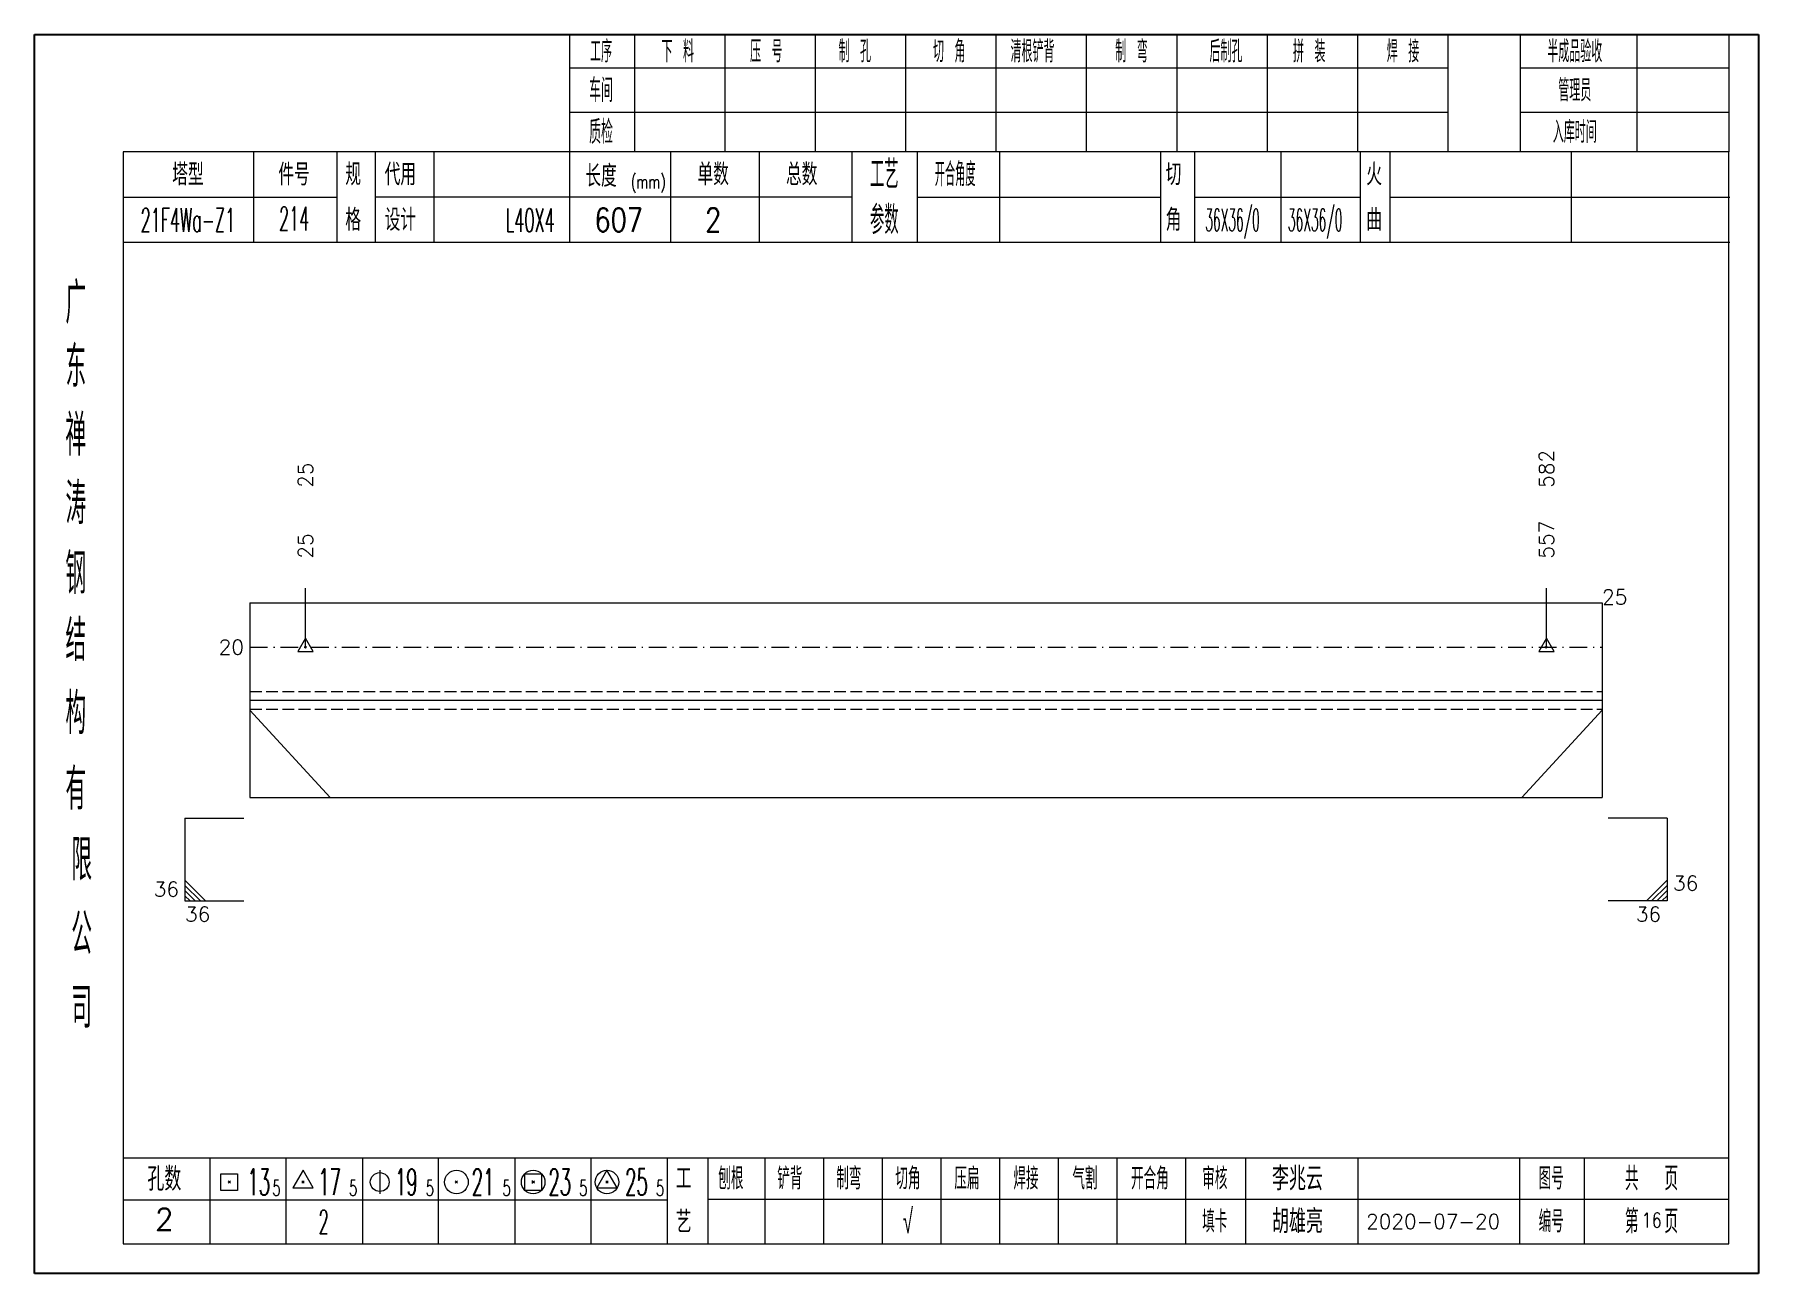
# Model space of a CAD drawing. Extents: x 1310 to 15542, y -76 to 8381.
# Drawn here: x 6198.4 to 6490.5, y 5083.7 to 5293.7 of the extents above; entities that cross this region are included whole.
import ezdxf
from ezdxf.enums import TextEntityAlignment as Align

# ---------------------------------------------------------------- set-up
doc = ezdxf.new("R2010")
doc.units = 0
doc.header["$MEASUREMENT"] = 0
doc.linetypes.add('一点画线', pattern=[5.2, 3, -1, 0.2, -1])
doc.linetypes.add('虚线', pattern=[2.75, 2, -0.75])
doc.layers.get('0').update_dxf_attribs({"linetype": 'CONTINUOUS', "lineweight": 25})
for name, color, linetype, lineweight in [('1', 7, 'CONTINUOUS', 25), ('4', 7, 'CONTINUOUS', 25), ('5', 7, 'CONTINUOUS', 25)]:
    doc.layers.add(name, color=color, linetype=linetype, lineweight=lineweight)
doc.styles.get("Standard").update_dxf_attribs({"font": 'simplex.shx', "width": 0.7, "height": 3, "bigfont": 'gbhzfs.shx'})

msp = doc.modelspace()

# ---------------------------------------------------------------- texts
at = {"color": 7, "linetype": 'Continuous', "lineweight": 13}
for s, p in [('25', (6244.309, 5216.854)), ('582', (6454.565, 5216.854))]:
    msp.add_text(s, height=2.5, rotation=90, dxfattribs=at).set_placement(p, align=Align.MIDDLE_LEFT)
at = {"color": 8, "linetype": 'Continuous', "lineweight": 9}
for s, p in [('25', (6244.309, 5204.854)), ('557', (6454.565, 5204.854))]:
    msp.add_text(s, height=2.5, rotation=90, dxfattribs=at).set_placement(p, align=Align.MIDDLE_LEFT)
at = {"color": 7, "linetype": 'Continuous', "lineweight": 13}
msp.add_text('25', height=2.5, dxfattribs=at).set_placement((6464.002, 5198.354), align=Align.MIDDLE_LEFT)
msp.add_text('20', height=2.5, dxfattribs=at).set_placement((6233.872, 5189.854), align=Align.MIDDLE_RIGHT)
msp.add_text('36', height=2.5, dxfattribs=at).set_placement((6476.002, 5147.854), align=Align.BOTTOM_LEFT)
msp.add_text('36', height=2.5, dxfattribs=at).set_placement((6222.872, 5146.854), align=Align.BOTTOM_RIGHT)
msp.add_text('36', height=2.5, dxfattribs=at).set_placement((6223.872, 5145.854), align=Align.TOP_LEFT)
msp.add_text('36', height=2.5, dxfattribs=at).set_placement((6474.002, 5145.854), align=Align.TOP_RIGHT)
at = {"layer": '4', "color": 1, "linetype": 'Continuous', "lineweight": 25}
for s, height, width, p in [('工序', 3.7, 0.7, (6294.372, 5290.811)), ('下 料', 3.7, 0.7, (6307.372, 5290.811)), ('压 号', 3.7, 0.7, (6322.372, 5290.811)), ('制 孔', 3.7, 0.7, (6337.372, 5290.811)), ('切 角', 3.7, 0.7, (6353.372, 5290.811)), ('清根铲背 ', 3.7, 0.7, (6368.372, 5290.811)), (' 制 弯', 3.7, 0.7, (6383.372, 5290.811)), (' 后制孔', 3.7, 0.7, (6399.372, 5290.811)), ('拼 装', 3.7, 0.7, (6414.372, 5290.811)), (' 焊 接', 3.7, 0.7, (6429.372, 5290.811)), ('半成品验收', 3.7, 0.7, (6459.372, 5290.811)), ('车间', 4, 0.7, (6294.372, 5284.211)), ('管理员', 3.7, 0.7, (6459.372, 5284.211)), ('质检', 4, 0.7, (6294.372, 5277.151)), ('入库时间', 3.7, 0.7, (6459.372, 5277.151)), ('(mm)', 2.24, 0.7, (6302.372, 5268.711)), ('工艺', 4.8, 0.7, (6342.372, 5269.971)), ('开合角度', 4, 0.6, (6354.372, 5269.971)), ('21F4Wa-Z1', 4, 0.5, (6224.372, 5262.231)), ('214', 4, 0.5, (6242.372, 5262.481)), ('L40X4', 4, 0.5, (6282.372, 5262.211)), ('607', 4, 0.8, (6297.372, 5262.261)), ('2', 4, 0.8, (6313.372, 5262.261)), ('参数', 4.8, 0.7, (6342.372, 5262.261)), ('36X36/0', 3.8, 0.4, (6401.372, 5262.261)), ('36X36/0', 3.8, 0.4, (6415.372, 5262.261)), ('广', 6.96, 0.7, (6205.372, 5248.181)), ('东', 6.96, 0.7, (6205.372, 5237.391)), ('禅', 6.96, 0.7, (6205.372, 5225.801)), ('涛', 6.96, 0.7, (6205.372, 5214.201)), ('钢', 6.96, 0.7, (6205.372, 5202.311)), ('结', 6.96, 0.7, (6205.372, 5191.001)), ('构', 6.96, 0.7, (6205.372, 5178.621)), ('有', 6.96, 0.7, (6205.372, 5165.811)), ('限', 6.96, 0.7, (6206.372, 5153.811)), ('公', 6.96, 0.7, (6206.372, 5141.271)), ('司', 6.96, 0.7, (6206.372, 5128.791)), ('13', 4.47, 0.5, (6236.372, 5099.211)), ('17', 4.47, 0.5, (6248.372, 5099.211)), ('19', 4.47, 0.5, (6261.372, 5099.211)), ('21', 4.47, 0.5, (6274.372, 5099.211)), ('23', 4.47, 0.5, (6287.372, 5099.211)), ('25', 4.47, 0.5, (6300.372, 5099.211)), ('刨根', 3.7, 0.8, (6316.372, 5099.811)), ('铲背', 3.7, 0.8, (6326.372, 5099.811)), ('制弯', 3.7, 0.8, (6336.372, 5099.811)), ('切角', 3.7, 0.8, (6346.372, 5099.811)), ('压扁', 3.7, 0.8, (6356.372, 5099.811)), ('焊接', 3.7, 0.8, (6366.372, 5099.811)), ('气割', 3.7, 0.8, (6376.372, 5099.811)), ('开合角', 3.7, 0.8, (6387.372, 5099.811)), ('审核', 3.7, 0.8, (6398.372, 5099.811)), ('图号', 3.7, 0.8, (6455.372, 5099.811)), ('共  页', 4, 0.8, (6472.372, 5099.811)), ('5', 2.68, 0.6, (6239.372, 5098.211)), ('5', 2.68, 0.6, (6252.372, 5098.211)), ('5', 2.68, 0.6, (6265.372, 5098.211)), ('5', 2.68, 0.6, (6278.372, 5098.211)), ('5', 2.68, 0.6, (6291.372, 5098.211)), ('5', 2.68, 0.6, (6304.372, 5098.211)), ('√', 4, 0.6, (6346.372, 5092.541)), ('填卡', 3.7, 0.8, (6398.372, 5092.541)), ('编号', 3.7, 0.8, (6455.372, 5092.541)), ('第  页', 4, 0.8, (6472.372, 5092.541)), ('2', 4, 0.5, (6247.372, 5092.461))]:
    msp.add_text(s, height=height, dxfattribs=dict(at, width=width)).set_placement(p, align=Align.MIDDLE_CENTER)
for s, height, p in [('塔型', 3.7, (6224.372, 5269.941)), ('件号', 3.7, (6242.372, 5269.941)), ('规', 3.7, (6252.372, 5269.971)), ('代用', 3.7, (6260.372, 5269.971)), ('长度', 3.7, (6294.372, 5269.711)), ('单数', 3.7, (6313.372, 5269.971)), ('总数', 3.7, (6328.372, 5269.971)), ('切', 3.7, (6391.372, 5269.971)), ('火', 3.7, (6425.372, 5269.971)), ('格', 3.7, (6252.372, 5262.261)), ('设计', 3.7, (6260.372, 5262.261)), ('角', 3.7, (6391.372, 5262.261)), ('曲', 3.7, (6425.372, 5262.261)), ('孔数', 4, (6220.372, 5099.731)), ('工', 3.7, (6308.372, 5099.811)), ('李兆云', 4, (6412.372, 5099.811)), ('2', 3.7, (6220.372, 5092.901)), ('胡雄亮', 4, (6412.372, 5092.541)), ('艺', 3.7, (6308.372, 5092.461)), ('2020-07-20', 2.5, (6435.372, 5092.541))]:
    msp.add_text(s, height=height, dxfattribs=at).set_placement(p, align=Align.MIDDLE_CENTER)
at = {"layer": '4', "color": 6, "linetype": 'Continuous', "lineweight": 25, "width": 0.8}
msp.add_text('16', height=2.5, dxfattribs=at).set_placement((6472.397, 5092.769), align=Align.MIDDLE_CENTER)

# ---------------------------------------------------------------- blocks, each defined once
blk = doc.blocks.new('孔17.5')
at = {"layer": '5', "color": 7, "linetype": 'Continuous', "lineweight": 13}
for p, q in [((0, 1), (-0.866, -0.5)), ((-0.1, -0.1), (0.1, 0.1)), ((0.1, -0.1), (-0.1, 0.1)), ((0.866, -0.5), (0, 1)), ((-0.866, -0.5), (0.866, -0.5))]:
    blk.add_line(p, q, dxfattribs=at)
blk = doc.blocks.new('CTJGK')
at = {"color": 6, "linetype": 'Continuous'}
for p, q in [((0, 209.97), (292.13, 209.97)), ((0, 0), (0, 209.97)), ((292.13, 209.97), (292.13, 0)), ((292.13, 0), (0, 0))]:
    blk.add_line(p, q, dxfattribs=at)

# ---------------------------------------------------------------- linework, layer by layer
at = {"color": 7, "linetype": 'Continuous', "lineweight": 18}
for p, q in [((6234.872, 5197.354), (6234.872, 5164.354)), ((6234.872, 5197.354), (6464.002, 5197.354)), ((6464.002, 5197.354), (6464.002, 5164.354)), ((6234.872, 5180.854), (6464.002, 5180.854))]:
    msp.add_line(p, q, dxfattribs=at)
at = {"color": 7, "linetype": 'Continuous', "lineweight": 13}
for p, q in [((6244.309, 5189.854), (6244.309, 5199.854)), ((6454.565, 5189.854), (6454.565, 5199.854)), ((6234.872, 5179.204), (6248.461, 5164.354)), ((6464.002, 5179.204), (6450.412, 5164.354)), ((6223.872, 5160.854), (6233.872, 5160.854)), ((6223.872, 5160.854), (6223.872, 5146.854)), ((6475.002, 5160.854), (6465.002, 5160.854)), ((6475.002, 5160.854), (6475.002, 5146.854)), ((6227.372, 5146.854), (6223.872, 5150.354)), ((6471.502, 5146.854), (6475.002, 5150.354)), ((6226.497, 5146.854), (6223.872, 5149.479)), ((6225.622, 5146.854), (6223.872, 5148.604)), ((6224.747, 5146.854), (6223.872, 5147.729)), ((6472.377, 5146.854), (6475.002, 5149.479)), ((6473.252, 5146.854), (6475.002, 5148.604)), ((6474.127, 5146.854), (6475.002, 5147.729)), ((6223.872, 5146.854), (6233.872, 5146.854)), ((6475.002, 5146.854), (6465.002, 5146.854))]:
    msp.add_line(p, q, dxfattribs=at)
at = {"color": 3, "linetype": '一点画线', "lineweight": 13}
msp.add_line((6234.872, 5189.854), (6464.002, 5189.854), dxfattribs=at)
at = {"color": 1, "linetype": '虚线', "lineweight": 18}
for p, q in [((6234.872, 5182.354), (6464.002, 5182.354)), ((6234.872, 5179.354), (6464.002, 5179.354))]:
    msp.add_line(p, q, dxfattribs=at)
at = {"layer": '1', "color": 7, "linetype": 'Continuous', "lineweight": 18}
msp.add_line((6234.872, 5164.354), (6464.002, 5164.354), dxfattribs=at)
at = {"layer": '4', "color": 1, "linetype": 'Continuous', "lineweight": 18}
for p, q in [((6198.372, 5293.681), (6198.372, 5083.711)), ((6490.502, 5293.681), (6198.372, 5293.681)), ((6289.002, 5293.681), (6289.002, 5273.841)), ((6300.032, 5293.681), (6300.032, 5273.821)), ((6315.342, 5293.681), (6315.342, 5273.821)), ((6330.662, 5293.681), (6330.662, 5273.821)), ((6345.972, 5293.681), (6345.972, 5273.821)), ((6361.282, 5293.681), (6361.282, 5273.821)), ((6376.592, 5293.681), (6376.592, 5273.821)), ((6391.912, 5293.681), (6391.912, 5273.821)), ((6407.222, 5293.681), (6407.222, 5273.821)), ((6422.532, 5293.681), (6422.532, 5273.821)), ((6437.842, 5293.681), (6437.842, 5273.841)), ((6437.842, 5293.681), (6437.842, 5273.821)), ((6450.122, 5293.681), (6450.122, 5273.821)), ((6469.872, 5293.681), (6469.872, 5273.821)), ((6485.452, 5293.681), (6485.452, 5273.821)), ((6490.502, 5263.881), (6490.502, 5293.681)), ((6437.842, 5287.951), (6289.002, 5287.951)), ((6485.452, 5287.951), (6450.122, 5287.951)), ((6437.842, 5280.471), (6289.002, 5280.471)), ((6485.452, 5280.471), (6450.122, 5280.471)), ((6213.382, 5273.821), (6213.382, 5088.761)), ((6485.452, 5273.821), (6213.382, 5273.821)), ((6235.502, 5273.831), (6235.502, 5258.411)), ((6249.652, 5258.411), (6249.652, 5273.821)), ((6256.152, 5258.411), (6256.152, 5273.821)), ((6266.022, 5273.821), (6266.022, 5258.411)), ((6289.002, 5273.841), (6289.002, 5258.411)), ((6306.122, 5273.821), (6306.122, 5258.411)), ((6321.172, 5273.821), (6321.172, 5258.411)), ((6336.872, 5273.821), (6336.872, 5258.411)), ((6347.932, 5273.821), (6347.932, 5258.411)), ((6361.882, 5273.821), (6361.882, 5258.411)), ((6389.182, 5273.821), (6389.182, 5258.411)), ((6394.942, 5273.821), (6394.942, 5258.411)), ((6409.562, 5273.821), (6409.562, 5258.411)), ((6423.022, 5273.821), (6423.022, 5258.411)), ((6428.012, 5273.821), (6428.012, 5258.411)), ((6458.752, 5273.821), (6458.752, 5258.411)), ((6485.452, 5088.761), (6485.452, 5273.821)), ((6249.652, 5266.061), (6213.382, 5266.061)), ((6336.872, 5266.111), (6256.152, 5266.111)), ((6347.932, 5266.111), (6389.182, 5266.111)), ((6394.942, 5266.111), (6423.022, 5266.111)), ((6428.012, 5266.111), (6485.632, 5266.111)), ((6490.502, 5083.711), (6490.502, 5263.881)), ((6485.632, 5258.411), (6213.382, 5258.411)), ((6213.382, 5103.291), (6485.452, 5103.291)), ((6228.072, 5103.291), (6228.072, 5088.761)), ((6241.002, 5088.761), (6241.002, 5103.291)), ((6253.932, 5103.291), (6253.932, 5088.761)), ((6266.852, 5088.761), (6266.852, 5103.291)), ((6279.782, 5103.291), (6279.782, 5088.761)), ((6292.712, 5088.761), (6292.712, 5103.291)), ((6305.632, 5088.761), (6305.632, 5103.291)), ((6312.502, 5088.761), (6312.502, 5103.291)), ((6322.162, 5088.761), (6322.162, 5103.291)), ((6332.102, 5088.761), (6332.102, 5103.291)), ((6342.042, 5088.761), (6342.042, 5103.291)), ((6351.992, 5088.761), (6351.992, 5103.291)), ((6361.932, 5088.761), (6361.932, 5103.291)), ((6371.872, 5088.761), (6371.872, 5103.291)), ((6381.822, 5088.761), (6381.822, 5103.291)), ((6393.462, 5088.761), (6393.462, 5103.291)), ((6403.612, 5088.761), (6403.612, 5103.291)), ((6422.672, 5088.761), (6422.672, 5103.291)), ((6450.052, 5088.761), (6450.052, 5103.291)), ((6461.012, 5088.761), (6461.012, 5103.291)), ((6305.632, 5096.161), (6213.382, 5096.161)), ((6312.462, 5096.321), (6485.452, 5096.321)), ((6213.382, 5088.761), (6485.452, 5088.761)), ((6198.372, 5083.711), (6490.502, 5083.711))]:
    msp.add_line(p, q, dxfattribs=at)
at = {"layer": '4', "color": 7, "linetype": 'Continuous', "lineweight": 13}
for p, q in [((6229.958, 5097.797), (6229.958, 5100.625)), ((6229.958, 5100.625), (6232.786, 5100.625)), ((6232.786, 5100.625), (6232.786, 5097.797)), ((6243.872, 5101.211), (6242.14, 5098.211)), ((6245.604, 5098.211), (6243.872, 5101.211)), ((6256.872, 5101.211), (6256.872, 5097.211)), ((6281.458, 5097.797), (6281.458, 5100.625)), ((6281.458, 5100.625), (6284.286, 5100.625)), ((6284.286, 5100.625), (6284.286, 5097.797)), ((6295.372, 5101.211), (6293.64, 5098.211)), ((6297.104, 5098.211), (6295.372, 5101.211)), ((6232.786, 5097.797), (6229.958, 5097.797)), ((6231.172, 5099.011), (6231.572, 5099.411)), ((6231.572, 5099.011), (6231.172, 5099.411)), ((6242.14, 5098.211), (6245.604, 5098.211)), ((6243.672, 5099.011), (6244.072, 5099.411)), ((6244.072, 5099.011), (6243.672, 5099.411)), ((6269.672, 5099.011), (6270.072, 5099.411)), ((6270.072, 5099.011), (6269.672, 5099.411)), ((6284.286, 5097.797), (6281.458, 5097.797)), ((6282.672, 5099.011), (6283.072, 5099.411)), ((6283.072, 5099.011), (6282.672, 5099.411)), ((6293.64, 5098.211), (6297.104, 5098.211)), ((6295.172, 5099.011), (6295.572, 5099.411)), ((6295.572, 5099.011), (6295.172, 5099.411))]:
    msp.add_line(p, q, dxfattribs=at)
for centre, radius in [((6256.872, 5099.211), 1.6), ((6269.872, 5099.211), 2), ((6282.872, 5099.211), 2), ((6295.372, 5099.211), 2)]:
    msp.add_circle(centre, radius, dxfattribs=at)

# ---------------------------------------------------------------- block references
at = {"color": 0, "linetype": 'Continuous'}
msp.add_blockref('CTJGK', (6198.372, 5083.711), dxfattribs=at)
at = {"color": 8, "linetype": 'Continuous', "lineweight": 9, "xscale": 1.5, "yscale": 1.5, "zscale": 1.5}
for p in [(6244.309, 5189.854), (6454.565, 5189.854)]:
    msp.add_blockref('孔17.5', p, dxfattribs=at)

msp.set_redraw_order([(e.dxf.handle, doc.entitydb.next_handle()) for e in msp.query("TEXT MTEXT ATTDEF DIMENSION ARC_DIMENSION")])  # texts and dimensions are drawn at this point

doc.saveas('drawing.dxf')
